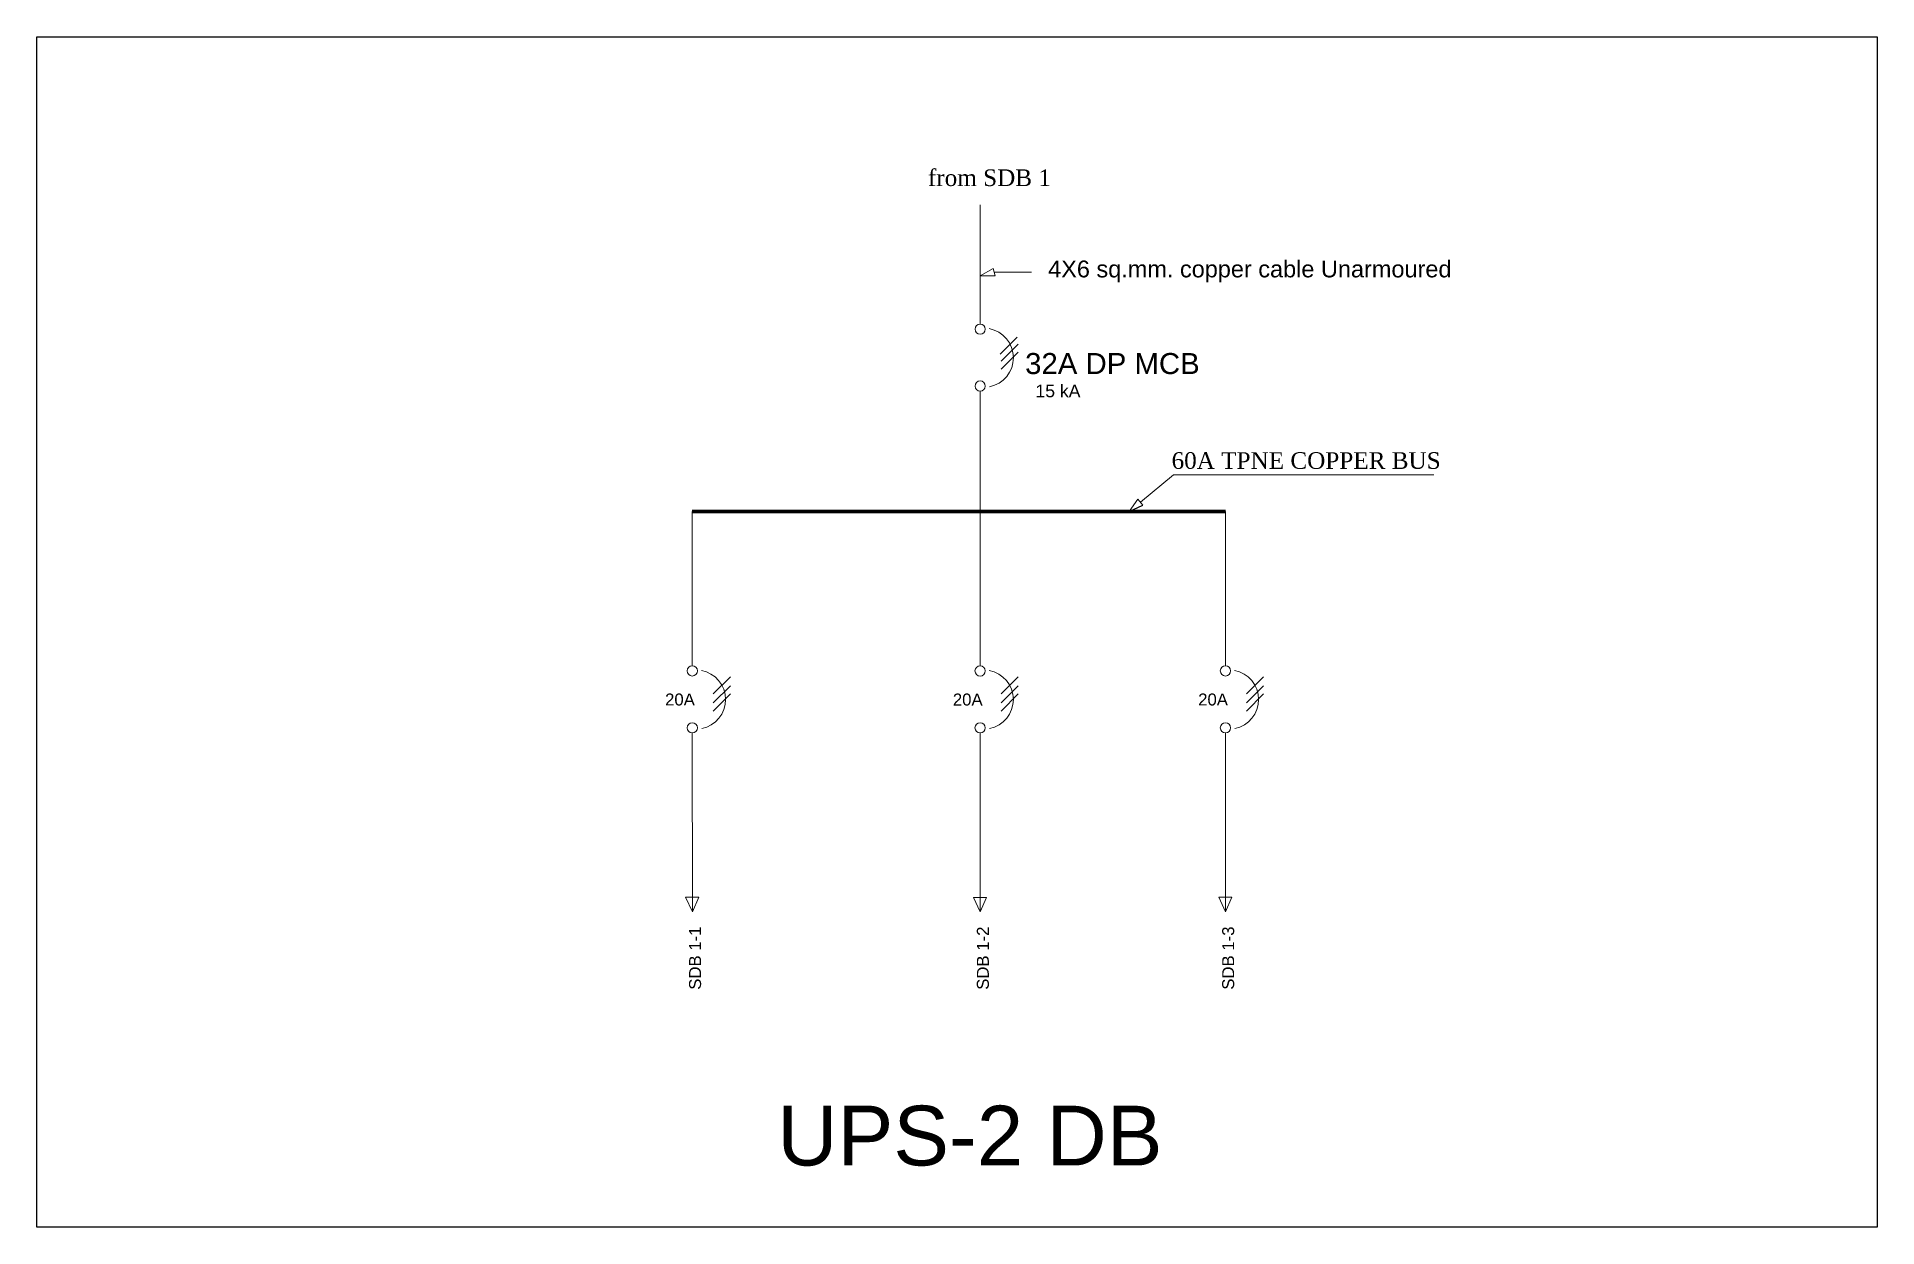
# Model space of a CAD drawing. Header units: millimetres. Extents: x 2390631 to 3337895, y 3598750 to 3969149.
# Drawn here: x 3118103 to 3164556, y 3781857 to 3811900 of the extents above; entities that cross this region are included whole.
import ezdxf

# ---------------------------------------------------------------- set-up
doc = ezdxf.new("R2010")
doc.units = ezdxf.units.MM
doc.header["$MEASUREMENT"] = 0
for name, color, linetype, lineweight in [('1 LIGHT N SWITCH', 3, 'Continuous', 25), ('7 POWER PT WIRING', 3, 'Continuous', 25), ('Singleline', 82, 'Continuous', 20)]:
    doc.layers.add(name, color=color, linetype=linetype, lineweight=lineweight)
doc.styles.add('ARIAL', font='arial.ttf')
doc.styles.add('MM', font='dutch.ttf')
doc.styles.add('ROOM', font='arial.ttf')

msp = doc.modelspace()

# ---------------------------------------------------------------- texts
at = {"layer": 'Singleline', "color": 1}
for s, height, style, p in [('from SDB 1', 420.4, 'MM', (3140596, 3808134)), ('32A DP MCB', 530.5, 'ROOM', (3143049, 3803389)), ('15 kA', 318.3, 'ROOM', (3143309, 3802804)), ('60A TPNE COPPER BUS', 420.38, 'MM', (3146746, 3800996))]:
    msp.add_text(s, height=height, dxfattribs=dict(at, style=style)).set_placement(p)
at = {"layer": 'Singleline'}
for s, height, style, p in [('4X6 sq.mm. copper cable Unarmoured', 424.37, 'ROOM', (3143630, 3805829)), ('20A', 302.4, 'ARIAL', (3133961, 3795024)), ('20A  ', 302.4, 'ARIAL', (3141225, 3795023)), ('20A  ', 302.4, 'ARIAL', (3147417, 3795024))]:
    msp.add_text(s, height=height, dxfattribs=dict(at, style=style)).set_placement(p)
at = {"layer": 'Singleline', "style": 'ARIAL'}
for s, p in [('SDB 1-1', (3134869, 3787850)), ('SDB 1-2', (3142133, 3787848)), ('SDB 1-3', (3148325, 3787850))]:
    msp.add_text(s, height=302.4, rotation=90, dxfattribs=at).set_placement(p)
at = {"layer": 'Singleline', "color": 1, "linetype": 'Continuous', "lineweight": 35, "insert": (3141655, 3784158), "char_height": 1509.3, "attachment_point": 5, "style": 'ARIAL'}
msp.add_mtext('UPS-2 DB', dxfattribs=at)

# ---------------------------------------------------------------- linework, layer by layer
at = {"layer": '1 LIGHT N SWITCH', "ltscale": 1000}
msp.add_lwpolyline([(3118103, 3811900), (3164556, 3811900), (3164556, 3781857), (3118103, 3781857)], close=True, dxfattribs=at)
at = {"layer": '7 POWER PT WIRING'}
msp.add_line((3145674, 3799919), (3146018, 3800079), dxfattribs=at)
at = {"layer": 'Singleline'}
for p, q in [((3141913, 3804652), (3141913, 3807657)), ((3142244, 3806056), (3141913, 3805868)), ((3142293, 3805868), (3141913, 3805868)), ((3141913, 3801705), (3141913, 3802958)), ((3141912, 3799919), (3141913, 3802620)), ((3134648, 3796026), (3134648, 3799919)), ((3141912, 3796024), (3141912, 3799917)), ((3145895, 3800228), (3145674, 3799919)), ((3148104, 3796026), (3148104, 3799919)), ((3135178, 3795317), (3135609, 3795749)), ((3142442, 3795316), (3142873, 3795747)), ((3148633, 3795317), (3149065, 3795749)), ((3135178, 3795088), (3135609, 3795519)), ((3135178, 3794884), (3135609, 3795315)), ((3142442, 3795087), (3142873, 3795518)), ((3142442, 3794883), (3142873, 3795314)), ((3148633, 3795088), (3149065, 3795519)), ((3148633, 3794884), (3149065, 3795315)), ((3134648, 3794332), (3134651, 3789815)), ((3141913, 3794330), (3141915, 3789814)), ((3148104, 3794332), (3148106, 3789815)), ((3134480, 3790183), (3134810, 3790183)), ((3141745, 3790181), (3142075, 3790181)), ((3147936, 3790183), (3148266, 3790183))]:
    msp.add_line(p, q, dxfattribs=at)
at = {"layer": 'Singleline', "ltscale": 2.5}
for p, q in [((3142244, 3806056), (3142293, 3805868)), ((3145895, 3800228), (3146018, 3800079))]:
    msp.add_line(p, q, dxfattribs=at)
at = {"layer": 'Singleline', "color": 4}
msp.add_line((3142268, 3805962), (3143212, 3805962), dxfattribs=at)
at = {"layer": 'Singleline', "color": 2}
for p, q in [((3142417, 3803892), (3142848, 3804323)), ((3142443, 3803714), (3142874, 3804145)), ((3142443, 3803510), (3142874, 3803941))]:
    msp.add_line(p, q, dxfattribs=at)
at = {"layer": 'Singleline', "color": 1, "lineweight": 80}
msp.add_line((3148104, 3799919), (3134648, 3799919), dxfattribs=at)
at = {"layer": 'Singleline'}
for points in [[(3153369, 3800848), (3146793, 3800848), (3145957, 3800153)], [(3134810, 3790183), (3134651, 3789815), (3134480, 3790183)], [(3142075, 3790181), (3141915, 3789814), (3141745, 3790181)], [(3148266, 3790183), (3148106, 3789815), (3147936, 3790183)]]:
    msp.add_lwpolyline(points, dxfattribs=at)
at = {"layer": 'Singleline', "color": 2}
for centre in [(3141913, 3804523), (3141913, 3803087)]:
    msp.add_circle(centre, 129, dxfattribs=at)
at = {"layer": 'Singleline'}
for centre in [(3134648, 3795897), (3141912, 3795895), (3148104, 3795897), (3134648, 3794461), (3141912, 3794459), (3148104, 3794461)]:
    msp.add_circle(centre, 129, dxfattribs=at)
at = {"layer": 'Singleline', "color": 2}
msp.add_arc((3142006, 3803800), 747, 281.248, 79.4875, dxfattribs=at)
at = {"layer": 'Singleline'}
for centre in [(3134740, 3795174), (3142005, 3795173), (3148196, 3795174)]:
    msp.add_arc(centre, 747, 281.248, 79.4875, dxfattribs=at)

msp.set_redraw_order([(e.dxf.handle, doc.entitydb.next_handle()) for e in msp.query("TEXT MTEXT ATTDEF DIMENSION ARC_DIMENSION")])  # texts and dimensions are drawn at this point

doc.saveas('drawing.dxf')
